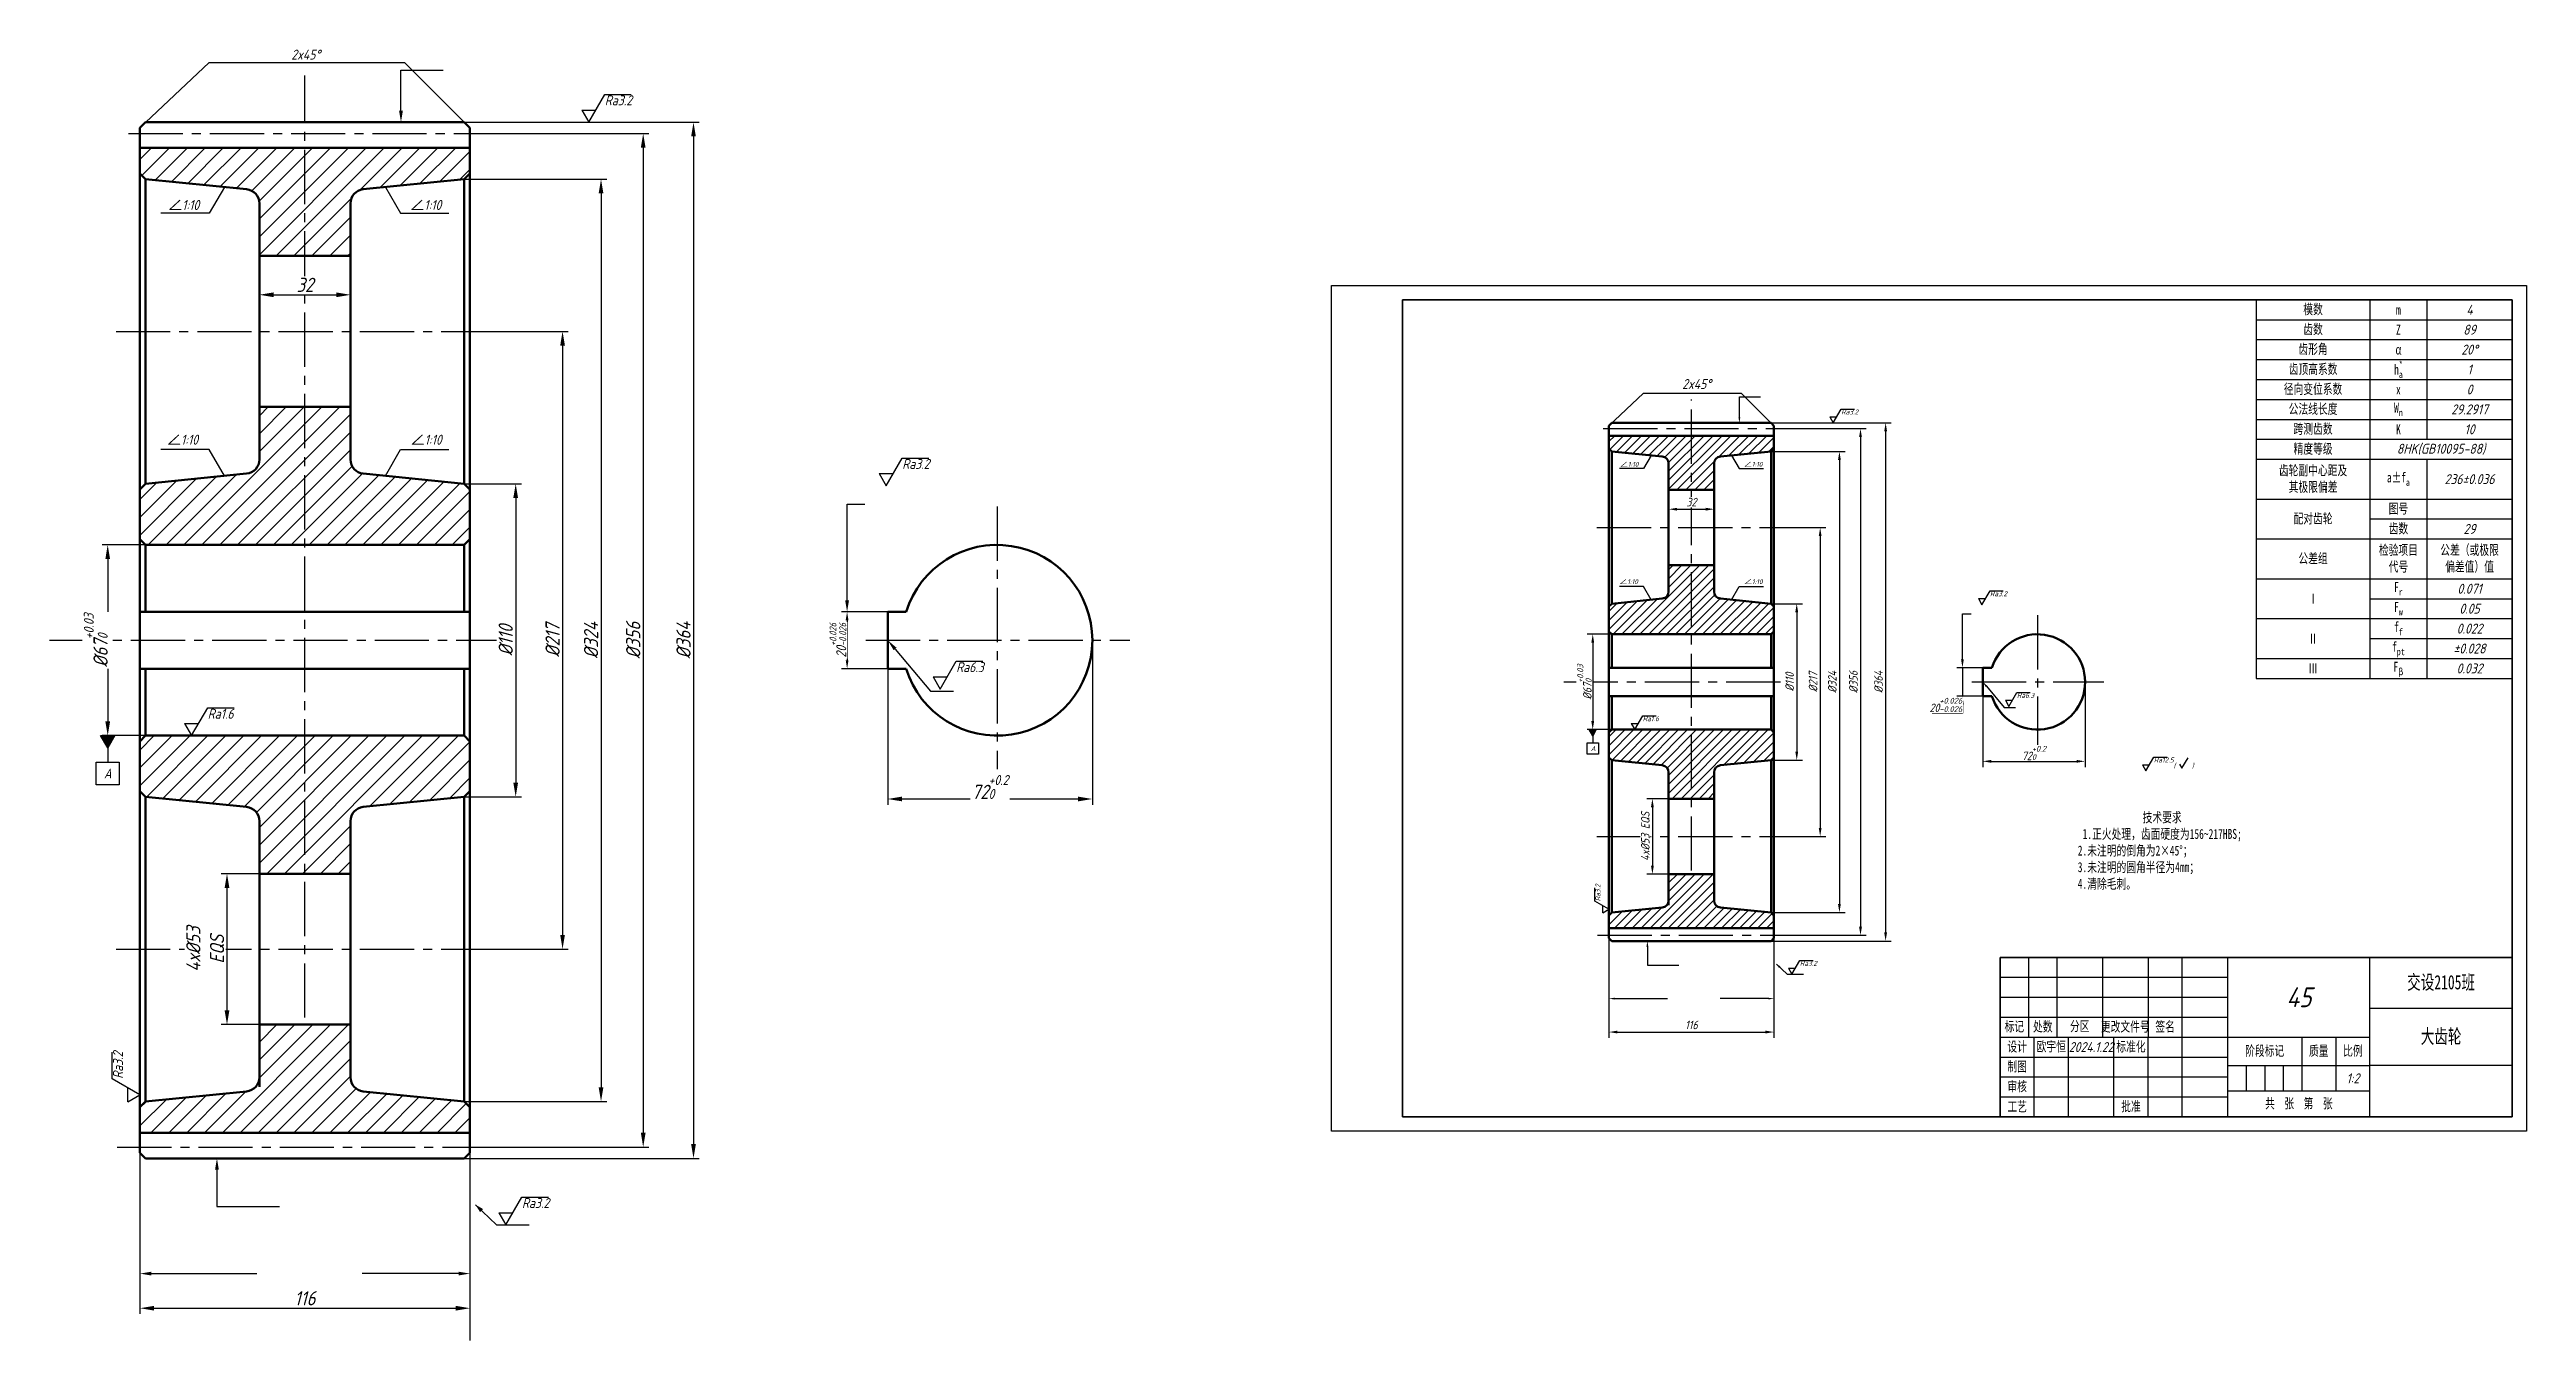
# Model space of a CAD drawing. Header units: millimetres. Extents: x 1458 to 2329, y 1727 to 2180.
import ezdxf
from ezdxf import colors
from ezdxf.entities.mleader import LeaderData, LeaderLine
from ezdxf.enums import TextEntityAlignment as Align
from ezdxf.math import Vec2, Vec3

# ---------------------------------------------------------------- set-up
doc = ezdxf.new("R2010")
doc.units = ezdxf.units.MM
doc.linetypes.add('CENTER2', pattern=[28.575, 19.05, -3.175, 3.175, -3.175])
for name, color, linetype in [('标注', 160, 'Continuous'), ('点划线', 151, 'CENTER2'), ('细实线', 7, 'Continuous')]:
    doc.layers.add(name, color=color, linetype=linetype)
doc.layers.add('粗实线', color=7, linetype='Continuous', lineweight=50)
doc.layers.add('轮廓线', color=7, linetype='Continuous', lineweight=35)
doc.styles.get("Standard").update_dxf_attribs({"font": 'arial.ttf'})
doc.styles.add('数字', font='gbeitc.shx')
doc.styles.add('数字字母', font='gbeitc.shx', dxfattribs={"height": 3.5})
doc.styles.add('文字1', font='simfang.ttf', dxfattribs={"width": 0.7})
doc.dimstyles.new('副本 (2) 标注', dxfattribs={"dimtxt": 3.5, "dimasz": 3, "dimexe": 2, "dimexo": 0, "dimgap": 1, "dimtad": 1, "dimdec": 0, "dimtxsty": '数字', "dimcen": 3, "dimadec": 0, "dimazin": 0, "dimtfac": 1, "dimtdec": 0, "dimtmove": 0, "dimatfit": 0, "dimfxl": 1, "dimtfill": 1, "dimarcsym": 0})
doc.dimstyles.new('副本 标注', dxfattribs={"dimtxt": 5, "dimasz": 5, "dimexe": 2, "dimexo": 0, "dimgap": 1, "dimtad": 1, "dimtoh": 1, "dimdec": 0, "dimtxsty": '数字', "dimcen": 3, "dimadec": 0, "dimazin": 0, "dimtfac": 1, "dimtdec": 0, "dimtmove": 0, "dimatfit": 0, "dimfxl": 1, "dimtfill": 1, "dimarcsym": 0})
doc.dimstyles.new('副本处理缩放', dxfattribs={"dimtxt": 3, "dimasz": 3, "dimexe": 2, "dimexo": 0, "dimgap": 1, "dimtad": 1, "dimtoh": 1, "dimdec": 0, "dimlfac": 2, "dimtxsty": '数字', "dimcen": 3, "dimadec": 0, "dimazin": 0, "dimtfac": 1, "dimtdec": 0, "dimtmove": 0, "dimatfit": 0, "dimfxl": 1, "dimtfill": 1, "dimarcsym": 0})

msp = doc.modelspace()

# ---------------------------------------------------------------- texts
at = {"ltscale": 0.2, "insert": (2200.87, 1898.49), "char_height": 3.5, "attachment_point": 5, "style": '文字1'}
msp.add_mtext_dynamic_manual_height_columns('\\pxqc;技术要求\\P\\pq*;1.正火处理，齿面硬度为156~217HBS;\\P\\pql;2.未注明的倒角为2×45°；\\P3.未注明的圆角半径为4mm；\\P4.清除毛刺。', width=59.3468, gutter_width=3.47, heights=[0], dxfattribs=at)
at = {"layer": '标注', "style": '数字字母'}
for s, width, gutter_width, insert, char_height, attachment_point in [('2x45%%D', 23.0922, 12.5, (1543.31, 2180.04), 3.5, 1), ('{\\fISOCPEUR|b0|i0|c0|p34;∠}1:10', 13.8901, 12.5, (1510.94, 2127.21), 3.5, 3), ('{\\fISOCPEUR|b0|i0|c0|p34;∠}1:10', 13.8901, 12.5, (1585.27, 2127.21), 3.5, 1), ('2x45%%D', 11.5461, 6.25, (2032.17, 2064.32), 3.5, 1), ('{\\fISOCPEUR|b0|i0|c0|p34;∠}1:10', 13.8901, 12.5, (1510.53, 2041.26), 3.5, 9), ('{\\fISOCPEUR|b0|i0|c0|p34;∠}1:10', 13.8901, 12.5, (1585.41, 2041.26), 3.5, 7), ('{\\fISOCPEUR|b0|i0|c0|p34;∠}1:10', 6.945, 6.25, (2016.81, 2035.23), 1.75, 3), ('{\\fISOCPEUR|b0|i0|c0|p34;∠}1:10', 6.945, 6.25, (2016.6, 1992.26), 1.75, 9), ('A', 2.0092, 6.25, (2000.06, 1935.38), 1.75, 1), ('A', 4.0184, 12.5, (1477.44, 1927.5), 3.5, 1)]:
    msp.add_mtext_dynamic_manual_height_columns(s, width=width, gutter_width=gutter_width, heights=[0], dxfattribs=dict(at, insert=insert, char_height=char_height, attachment_point=attachment_point))
at = {"layer": '标注', "insert": (2203.12, 1929.35), "char_height": 1.75, "width": 13.0445, "attachment_point": 1, "style": '数字字母'}
msp.add_mtext('\\pxi-3,l4,t4;(^I )', dxfattribs=at)

# ---------------------------------------------------------------- blocks, each defined once
blk = doc.blocks.new('齿轮图框')
at = {"ltscale": 0.2}
for p, q in [((0, 0), (0, 297)), ((0, 297), (420, 297)), ((420, 297), (420, 0)), ((415, 292), (325, 292)), ((325, 292), (325, 159)), ((365, 292), (365, 159)), ((385, 292), (385, 257)), ((325, 285), (415, 285)), ((325, 278), (415, 278)), ((325, 271), (415, 271)), ((325, 264), (415, 264)), ((385, 264), (385, 243)), ((325, 257), (415, 257)), ((325, 250), (415, 250)), ((325, 243), (415, 243)), ((325, 236), (415, 236)), ((385, 236), (385, 159)), ((325, 222), (415, 222)), ((365, 215), (415, 215)), ((325, 208), (415, 208)), ((325, 194), (415, 194)), ((365, 187), (415, 187)), ((325, 180), (415, 180)), ((325, 166), (415, 166)), ((365, 173), (415, 173)), ((325, 159), (415, 159)), ((420, 0), (0, 0))]:
    blk.add_line(p, q, dxfattribs=at)
for p, q in [((245, 61), (245, 33)), ((255, 61), (255, 33)), ((271, 61), (271, 33)), ((287, 61), (287, 33)), ((299, 5), (299, 61)), ((315, 5), (315, 61)), ((365, 5), (365, 61)), ((235, 54), (315, 54)), ((235, 47), (315, 47)), ((235, 40), (315, 40)), ((415, 43), (365, 43)), ((235, 33), (365, 33)), ((247, 5), (247, 33)), ((259, 5), (259, 33)), ((275, 5), (275, 33)), ((287, 5), (287, 33)), ((341, 33), (341, 14)), ((353, 33), (353, 14)), ((235, 26), (315, 26)), ((235, 19), (315, 19)), ((315, 23), (365, 23)), ((321.5, 23), (321.5, 14)), ((328, 23), (328, 14)), ((334.5, 23), (334.5, 14)), ((415, 23), (365, 23)), ((235, 12), (315, 12)), ((365, 14), (315, 14))]:
    blk.add_line(p, q)
at = {"layer": '轮廓线', "ltscale": 0.2}
for p, q in [((25, 5), (25, 292)), ((25, 292), (415, 292)), ((415, 292), (415, 5)), ((415, 5), (415, 61)), ((415, 5), (25, 5)), ((235, 5), (415, 5))]:
    blk.add_line(p, q, dxfattribs=at)
at = {"layer": '轮廓线'}
for p, q in [((235, 5), (235, 61)), ((235, 61), (415, 61))]:
    blk.add_line(p, q, dxfattribs=at)
at = {"ltscale": 0.2}
for s, width, insert, char_height, attachment_point, style in [('模数', 40, (345, 288.5), 3.5, 5, '文字1'), ('\\A1;m', 20, (375, 288.5), 3.5, 5, '文字1'), ('4', 30, (400, 288.5), 3.5, 5, '数字字母'), ('齿数', 40, (345, 281.5), 3.5, 5, '文字1'), ('\\A1;Z', 20, (375, 281.5), 3.5, 5, '文字1'), ('89', 30, (400, 281.5), 3.5, 5, '数字字母'), ('齿顶高系数', 40, (345, 267.5), 3.5, 5, '文字1'), ('齿形角', 40, (345, 274.5), 3.5, 5, '文字1'), ('\\A1;h{\\H0.7x;\\S*^ a;}', 20, (375, 267.5), 3.5, 5, '文字1'), ('\\A1;α', 20, (375, 274.5), 3.5, 5, '文字1'), ('20°', 30, (400, 274.5), 3.5, 5, '数字字母'), ('径向变位系数', 40, (345, 260.5), 3.5, 5, '文字1'), ('\\A1;x', 20, (375, 260.5), 3.5, 5, '文字1'), ('0', 30, (400, 260.5), 3.5, 5, '数字字母'), ('1', 30, (400, 267.5), 3.5, 5, '数字字母'), ('公法线长度', 40, (345, 253.5), 3.5, 5, '文字1'), ('\\A1;W{\\H0.7x;\\S^ n;}', 20, (375, 253.5), 3.5, 5, '文字1'), ('\\A1;29.2917', 30, (400, 253.5), 3.5, 5, '数字字母'), ('跨测齿数', 40, (345, 246.5), 3.5, 5, '文字1'), ('\\A1;K', 20, (375, 246.5), 3.5, 5, '文字1'), ('10', 30, (400, 246.5), 3.5, 5, '数字字母'), ('精度等级', 40, (345, 239.5), 3.5, 5, '文字1'), ('8HK(GB10095-88)', 50, (390, 239.5), 3.5, 5, '数字字母'), ('齿轮副中心距及其极限偏差', 24.0249, (345, 229), 3.5, 5, '文字1'), ('\\A1;a±f{\\H0.7x;\\S^ a;}', 20, (375, 229), 3.5, 5, '文字1'), ('236±0.036', 30, (400, 229), 3.5, 5, '数字字母'), ('\\A1;图号', 20, (375, 218.5), 3.5, 5, '文字1'), ('配对齿轮', 40, (345, 215), 3.5, 5, '文字1'), ('\\A1;齿数', 20, (375, 211.5), 3.5, 5, '文字1'), ('29', 30, (400, 211.5), 3.5, 5, '数字字母'), ('公差组', 40, (345, 201), 3.5, 5, '文字1'), ('\\A1;检验项目\\P代号', 20, (375, 201), 3.5, 5, '文字1'), ('公差（或极限\\P偏差值）值', 30, (400, 201), 3.5, 5, '文字1'), ('\\A1;F{\\H0.7x;\\S^ r;}', 20, (375, 190.5), 3.5, 5, '文字1'), ('0.071', 30, (400, 190.5), 3.5, 5, '数字字母'), ('Ⅰ', 40, (345, 187), 3.5, 5, '文字1'), ('\\A1;F{\\H0.7x;\\S^ w;}', 20, (375, 183.5), 3.5, 5, '文字1'), ('0.05', 30, (400, 183.5), 3.5, 5, '数字字母'), ('Ⅱ', 40, (345, 173), 3.5, 5, '文字1'), ('\\A1;f{\\H0.7x;\\S^ f;}', 20, (375, 176.5), 3.5, 5, '文字1'), ('0.022', 30, (400, 176.5), 3.5, 5, '数字字母'), ('\\A1;f{\\H0.7x;\\S^ pt;}', 20, (375, 169.5), 3.5, 5, '文字1'), ('±0.028', 30, (400, 169.5), 3.5, 5, '数字字母'), ('Ⅲ', 40, (345, 162.5), 3.5, 5, '文字1'), ('\\A1;F{\\H0.7x;\\S^ β;}', 20, (375, 162.5), 3.5, 5, '文字1'), ('0.032', 30, (400, 162.5), 3.5, 5, '数字字母'), ('\\pxqc;交设2105班', 50, (390, 52), 5, 5, '文字1'), ('45', 50, (340, 47), 7, 5, '数字字母'), ('\\pxqc;标记', 10, (240, 36.57), 3.5, 5, '文字1'), ('\\pxqc;处数', 10, (250, 36.5), 3.5, 5, '文字1'), ('\\pxqc;分区', 16, (263, 36.64), 3.5, 5, '文字1'), ('更改文件号', 20.3662, (279, 36.5), 3.5, 5, '文字1'), ('签名', 12, (293, 36.5), 3.5, 5, '文字1'), ('大齿轮', 50, (390, 33), 5, 5, '文字1'), ('\\pxqc;设计', 12, (235, 29.5), 3.5, 4, '文字1'), ('\\pxqc;欧宇恒', 12, (253, 29.5), 3.5, 5, '文字1'), ('2024.1.22', 16, (267, 29.5), 3.5, 5, '数字字母'), ('\\pxqc;标准化', 12, (281, 29.5), 3.5, 5, '文字1'), ('\\pxqc;阶段标记', 26, (328, 28), 3.5, 5, '文字1'), ('\\pxqc;质量', 12, (347, 28), 3.5, 5, '文字1'), ('\\pxqc;比例', 12, (359, 28), 3.5, 5, '文字1'), ('\\pxqc;制图', 12, (241, 22.5), 3.5, 5, '文字1'), ('审核', 12, (241, 15.5), 3.5, 5, '文字1'), ('\\pxqc;1:2', 12, (359, 18.5), 3.5, 5, '数字字母'), ('\\pxqc;工艺', 12, (241, 8.5), 3.5, 5, '文字1'), ('\\pxqc;批准', 12, (281, 8.5), 3.5, 5, '文字1'), ('\\pxqc;共  张  第  张', 50, (340, 9.5), 3.5, 5, '文字1')]:
    blk.add_mtext_dynamic_manual_height_columns(s, width=width, gutter_width=3.47, heights=[0], dxfattribs=dict(at, insert=insert, char_height=char_height, attachment_point=attachment_point, style=style))
blk = doc.blocks.new('*D1')
at = {"layer": 'Defpoints', "color": 0, "transparency": 16777216}
for p in [(1752.96, 1982.54), (1752.96, 1962.54)]:
    blk.add_point(p, dxfattribs=at)
at = {"layer": '标注', "color": 0, "lineweight": -2, "transparency": 16777216}
for p, q in [((1752.96, 1982.54), (1736.66, 1982.54)), ((1738.66, 1979.54), (1738.66, 1965.54)), ((1752.96, 1962.54), (1736.66, 1962.54))]:
    blk.add_line(p, q, dxfattribs=at)
at = {"layer": '标注', "color": 0, "transparency": 16777216}
for points in [[(1738.16, 1979.54), (1739.16, 1979.54), (1738.66, 1982.54)], [(1738.16, 1965.54), (1739.16, 1965.54), (1738.66, 1962.54)]]:
    blk.add_solid(points, dxfattribs=at)
at = {"layer": '标注', "color": 0, "transparency": 16777216, "insert": (1735.41, 1972.54), "char_height": 3.5, "attachment_point": 5, "rotation": 90, "style": '数字', "bg_fill": 3, "box_fill_scale": 1.1, "bg_fill_color": 256, "bg_fill_true_color": 13158600, "bg_fill_transparency": 0}
blk.add_mtext('20{\\H0.7x;\\S+0.026^ -0.026;}', dxfattribs=at)
at = {"layer": 'Defpoints', "color": 0, "transparency": 16777216}
blk.add_point((1738.66, 1962.54), dxfattribs=at)
blk = doc.blocks.new('*D2')
at = {"layer": 'Defpoints', "color": 0, "transparency": 16777216}
for p in [(1752.96, 1972.54), (1824.86, 1972.54), (1824.86, 1916.79)]:
    blk.add_point(p, dxfattribs=at)
at = {"layer": '标注', "color": 0, "lineweight": -2, "transparency": 16777216}
for p, q in [((1752.96, 1972.54), (1752.96, 1914.79)), ((1824.86, 1972.54), (1824.86, 1914.79)), ((1757.96, 1916.79), (1819.86, 1916.79))]:
    blk.add_line(p, q, dxfattribs=at)
at = {"layer": '标注', "color": 0, "transparency": 16777216}
for points in [[(1757.96, 1917.63), (1757.96, 1915.96), (1752.96, 1916.79)], [(1819.86, 1917.63), (1819.86, 1915.96), (1824.86, 1916.79)]]:
    blk.add_solid(points, dxfattribs=at)
at = {"layer": '标注', "color": 0, "transparency": 16777216, "insert": (1788.91, 1921), "char_height": 5, "attachment_point": 5, "style": '数字', "bg_fill": 3, "box_fill_scale": 1.1, "bg_fill_color": 256, "bg_fill_true_color": 13158600, "bg_fill_transparency": 0}
blk.add_mtext('72{\\H0.7x;\\S+0.2^ 0;}', dxfattribs=at)
blk = doc.blocks.new('*D3')
at = {"layer": 'Defpoints', "color": 0, "transparency": 16777216}
for p in [(1492.1, 2006.04), (1478.78, 1939.04), (1492.1, 1939.04)]:
    blk.add_point(p, dxfattribs=at)
at = {"layer": '标注', "color": 0, "lineweight": -2, "transparency": 16777216}
for p, q in [((1492.1, 2006.04), (1476.78, 2006.04)), ((1478.78, 2001.04), (1478.78, 1944.04)), ((1492.1, 1939.04), (1476.78, 1939.04))]:
    blk.add_line(p, q, dxfattribs=at)
at = {"layer": '标注', "color": 0, "transparency": 16777216}
for points in [[(1477.95, 2001.04), (1479.62, 2001.04), (1478.78, 2006.04)], [(1477.95, 1944.04), (1479.62, 1944.04), (1478.78, 1939.04)]]:
    blk.add_solid(points, dxfattribs=at)
at = {"layer": '标注', "color": 0, "transparency": 16777216, "insert": (1474.58, 1972.54), "char_height": 5, "attachment_point": 5, "rotation": 90, "style": '数字', "bg_fill": 3, "box_fill_scale": 1.1, "bg_fill_color": 256, "bg_fill_true_color": 13158600, "bg_fill_transparency": 0}
blk.add_mtext('%%C67{\\H0.7x;\\S+0.03^ 0;}', dxfattribs=at)
blk = doc.blocks.new('*D4')
at = {"layer": 'Defpoints', "color": 0, "transparency": 16777216}
for p in [(1613.78, 2081.04), (1613.78, 1864.04), (1638.65, 1864.04)]:
    blk.add_point(p, dxfattribs=at)
at = {"layer": '标注', "color": 0, "lineweight": -2, "transparency": 16777216}
for p, q in [((1613.78, 2081.04), (1640.65, 2081.04)), ((1638.65, 2076.04), (1638.65, 1869.04)), ((1613.78, 1864.04), (1640.65, 1864.04))]:
    blk.add_line(p, q, dxfattribs=at)
at = {"layer": '标注', "color": 0, "transparency": 16777216}
for points in [[(1637.82, 2076.04), (1639.48, 2076.04), (1638.65, 2081.04)], [(1637.82, 1869.04), (1639.48, 1869.04), (1638.65, 1864.04)]]:
    blk.add_solid(points, dxfattribs=at)
at = {"layer": '标注', "color": 0, "transparency": 16777216, "insert": (1635.15, 1972.54), "char_height": 5, "attachment_point": 5, "rotation": 90, "style": '数字', "bg_fill": 3, "box_fill_scale": 1.1, "bg_fill_color": 256, "bg_fill_true_color": 13158600, "bg_fill_transparency": 0}
blk.add_mtext('%%C217', dxfattribs=at)
blk = doc.blocks.new('*D5')
at = {"layer": 'Defpoints', "color": 0, "transparency": 16777216}
for p in [(1604.1, 2027.54), (1604.1, 1917.54), (1622.18, 1917.54)]:
    blk.add_point(p, dxfattribs=at)
at = {"layer": '标注', "color": 0, "lineweight": -2, "transparency": 16777216}
for p, q in [((1604.1, 2027.54), (1624.18, 2027.54)), ((1622.18, 2022.54), (1622.18, 1922.54)), ((1604.1, 1917.54), (1624.18, 1917.54))]:
    blk.add_line(p, q, dxfattribs=at)
at = {"layer": '标注', "color": 0, "transparency": 16777216}
for points in [[(1621.34, 2022.54), (1623.01, 2022.54), (1622.18, 2027.54)], [(1621.34, 1922.54), (1623.01, 1922.54), (1622.18, 1917.54)]]:
    blk.add_solid(points, dxfattribs=at)
at = {"layer": '标注', "color": 0, "transparency": 16777216, "insert": (1618.68, 1972.54), "char_height": 5, "attachment_point": 5, "rotation": 90, "style": '数字', "bg_fill": 3, "box_fill_scale": 1.1, "bg_fill_color": 256, "bg_fill_true_color": 13158600, "bg_fill_transparency": 0}
blk.add_mtext('%%C110', dxfattribs=at)
blk = doc.blocks.new('*D6')
at = {"layer": 'Defpoints', "color": 0, "transparency": 16777216}
for p in [(1604.1, 2134.54), (1604.1, 1810.54), (1652.17, 1810.54)]:
    blk.add_point(p, dxfattribs=at)
at = {"layer": '标注', "color": 0, "lineweight": -2, "transparency": 16777216}
for p, q in [((1604.1, 2134.54), (1654.17, 2134.54)), ((1652.17, 2129.54), (1652.17, 1815.54)), ((1604.1, 1810.54), (1654.17, 1810.54))]:
    blk.add_line(p, q, dxfattribs=at)
at = {"layer": '标注', "color": 0, "transparency": 16777216}
for points in [[(1651.34, 2129.54), (1653.01, 2129.54), (1652.17, 2134.54)], [(1651.34, 1815.54), (1653.01, 1815.54), (1652.17, 1810.54)]]:
    blk.add_solid(points, dxfattribs=at)
at = {"layer": '标注', "color": 0, "transparency": 16777216, "insert": (1648.67, 1972.54), "char_height": 5, "attachment_point": 5, "rotation": 90, "style": '数字', "bg_fill": 3, "box_fill_scale": 1.1, "bg_fill_color": 256, "bg_fill_true_color": 13158600, "bg_fill_transparency": 0}
blk.add_mtext('%%C324', dxfattribs=at)
blk = doc.blocks.new('*D7')
at = {"layer": 'Defpoints', "color": 0, "transparency": 16777216}
for p in [(1610.1, 2150.54), (1614.1, 1794.54), (1666.99, 1794.54)]:
    blk.add_point(p, dxfattribs=at)
at = {"layer": '标注', "color": 0, "lineweight": -2, "transparency": 16777216}
for p, q in [((1610.1, 2150.54), (1668.99, 2150.54)), ((1666.99, 2145.54), (1666.99, 1799.54)), ((1614.1, 1794.54), (1668.99, 1794.54))]:
    blk.add_line(p, q, dxfattribs=at)
at = {"layer": '标注', "color": 0, "transparency": 16777216}
for points in [[(1666.16, 2145.54), (1667.83, 2145.54), (1666.99, 2150.54)], [(1666.16, 1799.54), (1667.83, 1799.54), (1666.99, 1794.54)]]:
    blk.add_solid(points, dxfattribs=at)
at = {"layer": '标注', "color": 0, "transparency": 16777216, "insert": (1663.49, 1972.54), "char_height": 5, "attachment_point": 5, "rotation": 90, "style": '数字', "bg_fill": 3, "box_fill_scale": 1.1, "bg_fill_color": 256, "bg_fill_true_color": 13158600, "bg_fill_transparency": 0}
blk.add_mtext('%%C356', dxfattribs=at)
blk = doc.blocks.new('*D8')
at = {"layer": 'Defpoints', "color": 0, "transparency": 16777216}
for p in [(1604.1, 2154.54), (1604.1, 1790.54), (1684.67, 1790.54)]:
    blk.add_point(p, dxfattribs=at)
at = {"layer": '标注', "color": 0, "lineweight": -2, "transparency": 16777216}
for p, q in [((1604.1, 2154.54), (1686.67, 2154.54)), ((1684.67, 2149.54), (1684.67, 1795.54)), ((1604.1, 1790.54), (1686.67, 1790.54))]:
    blk.add_line(p, q, dxfattribs=at)
at = {"layer": '标注', "color": 0, "transparency": 16777216}
for points in [[(1683.84, 2149.54), (1685.5, 2149.54), (1684.67, 2154.54)], [(1683.84, 1795.54), (1685.5, 1795.54), (1684.67, 1790.54)]]:
    blk.add_solid(points, dxfattribs=at)
at = {"layer": '标注', "color": 0, "transparency": 16777216, "insert": (1681.17, 1972.54), "char_height": 5, "attachment_point": 5, "rotation": 90, "style": '数字', "bg_fill": 3, "box_fill_scale": 1.1, "bg_fill_color": 256, "bg_fill_true_color": 13158600, "bg_fill_transparency": 0}
blk.add_mtext('%%C364', dxfattribs=at)
blk = doc.blocks.new('*D9')
at = {"layer": 'Defpoints', "color": 0, "transparency": 16777216}
for p in [(1490.1, 1794.54), (1606.1, 1794.54), (1606.1, 1737.91)]:
    blk.add_point(p, dxfattribs=at)
at = {"layer": '标注', "color": 0, "lineweight": -2, "transparency": 16777216}
for p, q in [((1490.1, 1794.54), (1490.1, 1735.91)), ((1606.1, 1794.54), (1606.1, 1735.91)), ((1495.1, 1737.91), (1601.1, 1737.91))]:
    blk.add_line(p, q, dxfattribs=at)
at = {"layer": '标注', "color": 0, "transparency": 16777216}
for points in [[(1495.1, 1738.74), (1495.1, 1737.07), (1490.1, 1737.91)], [(1601.1, 1738.74), (1601.1, 1737.07), (1606.1, 1737.91)]]:
    blk.add_solid(points, dxfattribs=at)
at = {"layer": '标注', "color": 0, "transparency": 16777216, "insert": (1548.1, 1741.41), "char_height": 5, "attachment_point": 5, "style": '数字', "bg_fill": 3, "box_fill_scale": 1.1, "bg_fill_color": 256, "bg_fill_true_color": 13158600, "bg_fill_transparency": 0}
blk.add_mtext('116', dxfattribs=at)
blk = doc.blocks.new('*D10')
at = {"layer": 'Defpoints', "color": 0, "transparency": 16777216}
for p in [(1532.1, 2093.91), (1564.1, 2093.91), (1564.1, 2093.91)]:
    blk.add_point(p, dxfattribs=at)
at = {"layer": '标注', "color": 0, "lineweight": -2, "transparency": 16777216}
for p, q in [((1532.1, 2093.91), (1532.1, 2095.91)), ((1537.1, 2093.91), (1559.1, 2093.91)), ((1564.1, 2093.91), (1564.1, 2095.91))]:
    blk.add_line(p, q, dxfattribs=at)
at = {"layer": '标注', "color": 0, "transparency": 16777216}
for points in [[(1537.1, 2094.75), (1537.1, 2093.08), (1532.1, 2093.91)], [(1559.1, 2094.75), (1559.1, 2093.08), (1564.1, 2093.91)]]:
    blk.add_solid(points, dxfattribs=at)
at = {"layer": '标注', "color": 0, "transparency": 16777216, "insert": (1548.1, 2097.41), "char_height": 5, "attachment_point": 5, "style": '数字', "bg_fill": 3, "box_fill_scale": 1.1, "bg_fill_color": 256, "bg_fill_true_color": 13158600, "bg_fill_transparency": 0}
blk.add_mtext('32', dxfattribs=at)
blk = doc.blocks.new('*D11')
at = {"layer": 'Defpoints', "color": 0, "transparency": 16777216}
for p in [(1532.1, 1890.54), (1520.71, 1837.54), (1532.1, 1837.54)]:
    blk.add_point(p, dxfattribs=at)
at = {"layer": '标注', "color": 0, "lineweight": -2, "transparency": 16777216}
for p, q in [((1532.1, 1890.54), (1518.71, 1890.54)), ((1520.71, 1885.54), (1520.71, 1842.54)), ((1532.1, 1837.54), (1518.71, 1837.54))]:
    blk.add_line(p, q, dxfattribs=at)
at = {"layer": '标注', "color": 0, "transparency": 16777216}
for points in [[(1519.88, 1885.54), (1521.55, 1885.54), (1520.71, 1890.54)], [(1519.88, 1842.54), (1521.55, 1842.54), (1520.71, 1837.54)]]:
    blk.add_solid(points, dxfattribs=at)
at = {"layer": '标注', "color": 0, "transparency": 16777216, "insert": (1513.05, 1864.04), "char_height": 5, "width": 20.2832, "attachment_point": 5, "rotation": 90, "style": '数字', "bg_fill": 3, "box_fill_scale": 1.1, "bg_fill_color": 256, "bg_fill_true_color": 13158600, "bg_fill_transparency": 0}
blk.add_mtext('4x%%C53 EQS', dxfattribs=at)
blk = doc.blocks.new('下基准')
at = {"layer": '标注'}
h = blk.add_hatch(color=256, dxfattribs=at)
h.dxf.hatch_style = 1
h.paths.add_polyline_path([(2.5, 0), (-2.5, 0), (0, -4.33)])
for p, q in [((-2.5, 0), (2.5, 0)), ((0, -4.33), (-2.5, 0)), ((2.5, 0), (0, -4.33)), ((0, -4.33), (0, -9.33)), ((-4, -17.33), (-4, -9.33)), ((-4, -9.33), (0, -9.33)), ((4, -17.33), (-4, -17.33)), ((0, -9.33), (4, -9.33)), ((4, -9.33), (4, -17.33))]:
    blk.add_line(p, q, dxfattribs=at)
blk = doc.blocks.new('*U14')
at = {"layer": '标注', "ltscale": 0.2}
for p, q in [((0, 0), (5.63, 9.75)), ((5.63, 9.75), (14.95, 9.75)), ((-2.47, 4.28), (2.47, 4.28)), ((-2.47, 4.28), (0, 0))]:
    blk.add_line(p, q, dxfattribs=at)
at = {"layer": '标注', "ltscale": 0.2, "style": '数字'}
blk.add_attdef('RA1.6', text='', height=3.5, dxfattribs=at).set_placement((5.63, 7.69), align=Align.MIDDLE_LEFT)
blk = doc.blocks.new('*U15')
at = {"layer": '标注', "ltscale": 0.2}
for p, q in [((0, 0), (5.63, 9.75)), ((5.63, 9.75), (14.95, 9.75)), ((-2.47, 4.28), (2.47, 4.28)), ((-2.47, 4.28), (0, 0))]:
    blk.add_line(p, q, dxfattribs=at)
at = {"layer": '标注', "ltscale": 0.2, "style": '数字'}
blk.add_attdef('RA1.6', text='', height=3.5, dxfattribs=at).set_placement((5.63, 7.69), align=Align.MIDDLE_LEFT)
blk = doc.blocks.new('*U16')
at = {"layer": '标注', "ltscale": 0.2}
for p, q in [((0, 0), (5.63, 9.75)), ((5.63, 9.75), (14.95, 9.75)), ((-2.47, 4.28), (2.47, 4.28)), ((-2.47, 4.28), (0, 0))]:
    blk.add_line(p, q, dxfattribs=at)
at = {"layer": '标注', "ltscale": 0.2, "style": '数字'}
blk.add_attdef('RA1.6', text='', height=3.5, dxfattribs=at).set_placement((5.63, 7.69), align=Align.MIDDLE_LEFT)
blk = doc.blocks.new('*U17')
at = {"layer": '标注', "ltscale": 0.2}
for p, q in [((0, 0), (5.63, 9.75)), ((5.63, 9.75), (14.95, 9.75)), ((-2.47, 4.28), (2.47, 4.28)), ((-2.47, 4.28), (0, 0))]:
    blk.add_line(p, q, dxfattribs=at)
at = {"layer": '标注', "ltscale": 0.2, "style": '数字'}
blk.add_attdef('RA1.6', text='', height=3.5, dxfattribs=at).set_placement((5.63, 7.69), align=Align.MIDDLE_LEFT)
blk = doc.blocks.new('*U18')
at = {"layer": '标注', "ltscale": 0.2}
for p, q in [((0, 0), (5.63, 9.75)), ((5.63, 9.75), (14.95, 9.75)), ((-2.47, 4.28), (2.47, 4.28)), ((-2.47, 4.28), (0, 0))]:
    blk.add_line(p, q, dxfattribs=at)
at = {"layer": '标注', "ltscale": 0.2, "style": '数字'}
blk.add_attdef('RA1.6', text='', height=3.5, dxfattribs=at).set_placement((5.63, 7.69), align=Align.MIDDLE_LEFT)
blk = doc.blocks.new('*U20')
at = {"layer": '标注', "ltscale": 0.2}
for p, q in [((0, 0), (5.63, 9.75)), ((5.63, 9.75), (14.95, 9.75)), ((-2.47, 4.28), (2.47, 4.28)), ((-2.47, 4.28), (0, 0))]:
    blk.add_line(p, q, dxfattribs=at)
at = {"layer": '标注', "ltscale": 0.2, "style": '数字'}
blk.add_attdef('RA1.6', text='', height=3.5, dxfattribs=at).set_placement((5.63, 7.69), align=Align.MIDDLE_LEFT)
blk = doc.blocks.new('*D27')
at = {"layer": 'Defpoints', "color": 0, "transparency": 16777216}
for p in [(2137.82, 1962.9), (2137.82, 1952.9)]:
    blk.add_point(p, dxfattribs=at)
at = {"layer": '标注', "color": 0, "lineweight": -2, "transparency": 16777216}
for p, q in [((2130.67, 1965.9), (2130.67, 1968.9)), ((2137.82, 1962.9), (2128.67, 1962.9)), ((2130.67, 1962.9), (2130.67, 1952.9)), ((2137.82, 1952.9), (2128.67, 1952.9)), ((2130.67, 1946.9), (2119.99, 1946.9)), ((2130.67, 1949.9), (2130.67, 1946.9))]:
    blk.add_line(p, q, dxfattribs=at)
at = {"layer": '标注', "color": 0, "transparency": 16777216}
for points in [[(2130.17, 1965.9), (2131.17, 1965.9), (2130.67, 1962.9)], [(2130.17, 1949.9), (2131.17, 1949.9), (2130.67, 1952.9)]]:
    blk.add_solid(points, dxfattribs=at)
at = {"layer": '标注', "color": 0, "transparency": 16777216, "insert": (2124.83, 1949.82), "char_height": 3, "attachment_point": 5, "style": '数字', "bg_fill": 3, "box_fill_scale": 1.1, "bg_fill_color": 256, "bg_fill_true_color": 13158600, "bg_fill_transparency": 0}
blk.add_mtext('20{\\H0.7x;\\S+0.026^ -0.026;}', dxfattribs=at)
at = {"layer": 'Defpoints', "color": 0, "transparency": 16777216}
blk.add_point((2130.67, 1952.9), dxfattribs=at)
blk = doc.blocks.new('*D31')
at = {"layer": 'Defpoints', "color": 0, "transparency": 16777216}
for p in [(2137.82, 1957.9), (2173.77, 1957.9), (2173.77, 1930.02)]:
    blk.add_point(p, dxfattribs=at)
at = {"layer": '标注', "color": 0, "lineweight": -2, "transparency": 16777216}
for p, q in [((2137.82, 1957.9), (2137.82, 1928.02)), ((2173.77, 1957.9), (2173.77, 1928.02)), ((2140.82, 1930.02), (2170.77, 1930.02))]:
    blk.add_line(p, q, dxfattribs=at)
at = {"layer": '标注', "color": 0, "transparency": 16777216}
for points in [[(2140.82, 1930.52), (2140.82, 1929.52), (2137.82, 1930.02)], [(2170.77, 1930.52), (2170.77, 1929.52), (2173.77, 1930.02)]]:
    blk.add_solid(points, dxfattribs=at)
at = {"layer": '标注', "color": 0, "transparency": 16777216, "insert": (2155.79, 1932.95), "char_height": 3, "attachment_point": 5, "style": '数字', "bg_fill": 3, "box_fill_scale": 1.1, "bg_fill_color": 256, "bg_fill_true_color": 13158600, "bg_fill_transparency": 0}
blk.add_mtext('72{\\H0.7x;\\S+0.2^ 0;}', dxfattribs=at)
blk = doc.blocks.new('*D28')
at = {"layer": 'Defpoints', "color": 0, "transparency": 16777216}
for p in [(2007.39, 1974.65), (2000.73, 1941.15), (2007.39, 1941.15)]:
    blk.add_point(p, dxfattribs=at)
at = {"layer": '标注', "color": 0, "lineweight": -2, "transparency": 16777216}
for p, q in [((2007.39, 1974.65), (1998.73, 1974.65)), ((2000.73, 1971.65), (2000.73, 1944.15)), ((2007.39, 1941.15), (1998.73, 1941.15))]:
    blk.add_line(p, q, dxfattribs=at)
at = {"layer": '标注', "color": 0, "transparency": 16777216}
for points in [[(2000.23, 1971.65), (2001.23, 1971.65), (2000.73, 1974.65)], [(2000.23, 1944.15), (2001.23, 1944.15), (2000.73, 1941.15)]]:
    blk.add_solid(points, dxfattribs=at)
at = {"layer": '标注', "color": 0, "transparency": 16777216, "insert": (1997.81, 1957.9), "char_height": 3, "attachment_point": 5, "rotation": 90, "style": '数字', "bg_fill": 3, "box_fill_scale": 1.1, "bg_fill_color": 256, "bg_fill_true_color": 13158600, "bg_fill_transparency": 0}
blk.add_mtext('%%C67{\\H0.7x;\\S+0.03^ 0;}', dxfattribs=at)
blk = doc.blocks.new('*D29')
at = {"layer": 'Defpoints', "color": 0, "transparency": 16777216}
for p in [(2068.23, 2012.15), (2068.23, 1903.65), (2080.66, 1903.65)]:
    blk.add_point(p, dxfattribs=at)
at = {"layer": '标注', "color": 0, "lineweight": -2, "transparency": 16777216}
for p, q in [((2068.23, 2012.15), (2082.66, 2012.15)), ((2080.66, 2009.15), (2080.66, 1906.65)), ((2068.23, 1903.65), (2082.66, 1903.65))]:
    blk.add_line(p, q, dxfattribs=at)
at = {"layer": '标注', "color": 0, "transparency": 16777216}
for points in [[(2080.16, 2009.15), (2081.16, 2009.15), (2080.66, 2012.15)], [(2080.16, 1906.65), (2081.16, 1906.65), (2080.66, 1903.65)]]:
    blk.add_solid(points, dxfattribs=at)
at = {"layer": '标注', "color": 0, "transparency": 16777216, "insert": (2078.16, 1957.9), "char_height": 3, "attachment_point": 5, "rotation": 90, "style": '数字', "bg_fill": 3, "box_fill_scale": 1.1, "bg_fill_color": 256, "bg_fill_true_color": 13158600, "bg_fill_transparency": 0}
blk.add_mtext('%%C217', dxfattribs=at)
blk = doc.blocks.new('*D30')
at = {"layer": 'Defpoints', "color": 0, "transparency": 16777216}
for p in [(2063.39, 1985.4), (2063.39, 1930.4), (2072.43, 1930.4)]:
    blk.add_point(p, dxfattribs=at)
at = {"layer": '标注', "color": 0, "lineweight": -2, "transparency": 16777216}
for p, q in [((2063.39, 1985.4), (2074.43, 1985.4)), ((2072.43, 1982.4), (2072.43, 1933.4)), ((2063.39, 1930.4), (2074.43, 1930.4))]:
    blk.add_line(p, q, dxfattribs=at)
at = {"layer": '标注', "color": 0, "transparency": 16777216}
for points in [[(2071.93, 1982.4), (2072.93, 1982.4), (2072.43, 1985.4)], [(2071.93, 1933.4), (2072.93, 1933.4), (2072.43, 1930.4)]]:
    blk.add_solid(points, dxfattribs=at)
at = {"layer": '标注', "color": 0, "transparency": 16777216, "insert": (2069.93, 1957.9), "char_height": 3, "attachment_point": 5, "rotation": 90, "style": '数字', "bg_fill": 3, "box_fill_scale": 1.1, "bg_fill_color": 256, "bg_fill_true_color": 13158600, "bg_fill_transparency": 0}
blk.add_mtext('%%C110', dxfattribs=at)
blk = doc.blocks.new('*D23')
at = {"layer": 'Defpoints', "color": 0, "transparency": 16777216}
for p in [(2063.39, 2038.9), (2063.39, 1876.9), (2087.43, 1876.9)]:
    blk.add_point(p, dxfattribs=at)
at = {"layer": '标注', "color": 0, "lineweight": -2, "transparency": 16777216}
for p, q in [((2063.39, 2038.9), (2089.43, 2038.9)), ((2087.43, 2035.9), (2087.43, 1879.9)), ((2063.39, 1876.9), (2089.43, 1876.9))]:
    blk.add_line(p, q, dxfattribs=at)
at = {"layer": '标注', "color": 0, "transparency": 16777216}
for points in [[(2086.93, 2035.9), (2087.93, 2035.9), (2087.43, 2038.9)], [(2086.93, 1879.9), (2087.93, 1879.9), (2087.43, 1876.9)]]:
    blk.add_solid(points, dxfattribs=at)
at = {"layer": '标注', "color": 0, "transparency": 16777216, "insert": (2084.93, 1957.9), "char_height": 3, "attachment_point": 5, "rotation": 90, "style": '数字', "bg_fill": 3, "box_fill_scale": 1.1, "bg_fill_color": 256, "bg_fill_true_color": 13158600, "bg_fill_transparency": 0}
blk.add_mtext('%%C324', dxfattribs=at)
blk = doc.blocks.new('*D24')
at = {"layer": 'Defpoints', "color": 0, "transparency": 16777216}
for p in [(2066.39, 2046.9), (2068.39, 1868.9), (2094.84, 1868.9)]:
    blk.add_point(p, dxfattribs=at)
at = {"layer": '标注', "color": 0, "lineweight": -2, "transparency": 16777216}
for p, q in [((2066.39, 2046.9), (2096.84, 2046.9)), ((2094.84, 2043.9), (2094.84, 1871.9)), ((2068.39, 1868.9), (2096.84, 1868.9))]:
    blk.add_line(p, q, dxfattribs=at)
at = {"layer": '标注', "color": 0, "transparency": 16777216}
for points in [[(2094.34, 2043.9), (2095.34, 2043.9), (2094.84, 2046.9)], [(2094.34, 1871.9), (2095.34, 1871.9), (2094.84, 1868.9)]]:
    blk.add_solid(points, dxfattribs=at)
at = {"layer": '标注', "color": 0, "transparency": 16777216, "insert": (2092.34, 1957.9), "char_height": 3, "attachment_point": 5, "rotation": 90, "style": '数字', "bg_fill": 3, "box_fill_scale": 1.1, "bg_fill_color": 256, "bg_fill_true_color": 13158600, "bg_fill_transparency": 0}
blk.add_mtext('%%C356', dxfattribs=at)
blk = doc.blocks.new('*D25')
at = {"layer": 'Defpoints', "color": 0, "transparency": 16777216}
for p in [(2063.39, 2048.9), (2063.39, 1866.9), (2103.67, 1866.9)]:
    blk.add_point(p, dxfattribs=at)
at = {"layer": '标注', "color": 0, "lineweight": -2, "transparency": 16777216}
for p, q in [((2063.39, 2048.9), (2105.67, 2048.9)), ((2103.67, 2045.9), (2103.67, 1869.9)), ((2063.39, 1866.9), (2105.67, 1866.9))]:
    blk.add_line(p, q, dxfattribs=at)
at = {"layer": '标注', "color": 0, "transparency": 16777216}
for points in [[(2103.17, 2045.9), (2104.17, 2045.9), (2103.67, 2048.9)], [(2103.17, 1869.9), (2104.17, 1869.9), (2103.67, 1866.9)]]:
    blk.add_solid(points, dxfattribs=at)
at = {"layer": '标注', "color": 0, "transparency": 16777216, "insert": (2101.17, 1957.9), "char_height": 3, "attachment_point": 5, "rotation": 90, "style": '数字', "bg_fill": 3, "box_fill_scale": 1.1, "bg_fill_color": 256, "bg_fill_true_color": 13158600, "bg_fill_transparency": 0}
blk.add_mtext('%%C364', dxfattribs=at)
blk = doc.blocks.new('*D26')
at = {"layer": 'Defpoints', "color": 0, "transparency": 16777216}
for p in [(2006.39, 1868.9), (2064.39, 1868.9), (2064.39, 1834.92)]:
    blk.add_point(p, dxfattribs=at)
at = {"layer": '标注', "color": 0, "lineweight": -2, "transparency": 16777216}
for p, q in [((2006.39, 1868.9), (2006.39, 1832.92)), ((2064.39, 1868.9), (2064.39, 1832.92)), ((2009.39, 1834.92), (2061.39, 1834.92))]:
    blk.add_line(p, q, dxfattribs=at)
at = {"layer": '标注', "color": 0, "transparency": 16777216}
for points in [[(2009.39, 1835.42), (2009.39, 1834.42), (2006.39, 1834.92)], [(2061.39, 1835.42), (2061.39, 1834.42), (2064.39, 1834.92)]]:
    blk.add_solid(points, dxfattribs=at)
at = {"layer": '标注', "color": 0, "transparency": 16777216, "insert": (2035.39, 1837.42), "char_height": 3, "attachment_point": 5, "style": '数字', "bg_fill": 3, "box_fill_scale": 1.1, "bg_fill_color": 256, "bg_fill_true_color": 13158600, "bg_fill_transparency": 0}
blk.add_mtext('116', dxfattribs=at)
blk = doc.blocks.new('*D21')
at = {"layer": 'Defpoints', "color": 0, "transparency": 16777216}
for p in [(2027.39, 2018.59), (2043.39, 2018.59), (2043.39, 2018.59)]:
    blk.add_point(p, dxfattribs=at)
at = {"layer": '标注', "color": 0, "lineweight": -2, "transparency": 16777216}
for p, q in [((2027.39, 2018.59), (2027.39, 2020.59)), ((2043.39, 2018.59), (2043.39, 2020.59)), ((2030.39, 2018.59), (2040.39, 2018.59))]:
    blk.add_line(p, q, dxfattribs=at)
at = {"layer": '标注', "color": 0, "transparency": 16777216}
for points in [[(2030.39, 2019.09), (2030.39, 2018.09), (2027.39, 2018.59)], [(2040.39, 2019.09), (2040.39, 2018.09), (2043.39, 2018.59)]]:
    blk.add_solid(points, dxfattribs=at)
at = {"layer": '标注', "color": 0, "transparency": 16777216, "insert": (2035.39, 2021.09), "char_height": 3, "attachment_point": 5, "style": '数字', "bg_fill": 3, "box_fill_scale": 1.1, "bg_fill_color": 256, "bg_fill_true_color": 13158600, "bg_fill_transparency": 0}
blk.add_mtext('32', dxfattribs=at)
blk = doc.blocks.new('*D22')
at = {"layer": 'Defpoints', "color": 0, "transparency": 16777216}
for p in [(2027.39, 1916.9), (2027.39, 1890.4)]:
    blk.add_point(p, dxfattribs=at)
at = {"layer": '标注', "color": 0, "lineweight": -2, "transparency": 16777216}
for p, q in [((2027.39, 1916.9), (2019.7, 1916.9)), ((2021.7, 1913.9), (2021.7, 1893.4)), ((2027.39, 1890.4), (2019.7, 1890.4))]:
    blk.add_line(p, q, dxfattribs=at)
at = {"layer": '标注', "color": 0, "transparency": 16777216}
for points in [[(2021.2, 1913.9), (2022.2, 1913.9), (2021.7, 1916.9)], [(2021.2, 1893.4), (2022.2, 1893.4), (2021.7, 1890.4)]]:
    blk.add_solid(points, dxfattribs=at)
at = {"layer": '标注', "color": 0, "transparency": 16777216, "insert": (2019.2, 1903.65), "char_height": 3, "width": 20.2832, "attachment_point": 5, "rotation": 90, "style": '数字', "bg_fill": 3, "box_fill_scale": 1.1, "bg_fill_color": 256, "bg_fill_true_color": 13158600, "bg_fill_transparency": 0}
blk.add_mtext('4x%%C53 EQS', dxfattribs=at)
at = {"layer": 'Defpoints', "color": 0, "transparency": 16777216}
blk.add_point((2021.7, 1890.4), dxfattribs=at)
blk = doc.blocks.new('*U33')
at = {"layer": '标注', "ltscale": 0.2}
for p, q in [((-2.5, 4.3), (2.5, 4.3)), ((-2.5, 4.3), (0, 0)), ((0, 0), (5.6, 9.7)), ((5.6, 9.7), (15, 9.7))]:
    blk.add_line(p, q, dxfattribs=at)
at = {"layer": '标注', "ltscale": 0.2, "style": '数字'}
blk.add_attdef('RA1.6', text='', height=3.5, dxfattribs=at).set_placement((5.6, 7.7), align=Align.MIDDLE_LEFT)

# ---------------------------------------------------------------- hatches: boundary and pattern name
at = {"layer": '细实线', "transparency": 33554687}
h = msp.add_hatch(dxfattribs=at)
h.set_pattern_fill('ANSI31', color=256, scale=1.4, angle=180)
h.set_pattern_definition([(225, (2302.5525, 1319.4623), (3.14309, -3.14309), [])])
h.paths.add_polyline_path([(1532.1, 1837.54), (1532.1, 1819.06, -0.385314), (1527.6, 1814.08), (1492.1, 1810.54), (1490.1, 1808.54), (1490.1, 1799.54), (1548.1, 1799.54), (1548.1, 1837.54)])
h.paths.add_polyline_path([(1548.1, 1837.54), (1548.1, 1799.54), (1606.1, 1799.54), (1606.1, 1808.54), (1604.1, 1810.54), (1568.61, 1814.08, -0.385314), (1564.1, 1819.06), (1564.1, 1820.09), (1564.1, 1837.54)])
h.paths.add_polyline_path([(1548.1, 1939.04), (1548.1, 1890.54), (1564.1, 1890.54), (1564.1, 1905.54), (1564.1, 1907.98), (1564.1, 1909.01, -0.385314), (1568.61, 1913.99), (1604.1, 1917.54), (1606.1, 1919.54), (1606.1, 1939.04), (1603.1, 1939.04)])
h.paths.add_polyline_path([(1490.1, 1939.04), (1490.1, 1919.54), (1492.1, 1917.54), (1527.6, 1913.99, -0.385314), (1532.1, 1909.01), (1532.1, 1907.98), (1532.1, 1890.54), (1548.1, 1890.54), (1548.1, 1939.04)])
h.paths.add_polyline_path([(1527.6, 2031.08), (1492.1, 2027.54), (1490.1, 2025.54), (1490.1, 2006.04), (1548.1, 2006.04), (1548.1, 2054.54), (1532.1, 2054.54), (1532.1, 2039.54), (1532.1, 2037.09), (1532.1, 2036.06, -0.385314)])
h.paths.add_polyline_path([(1548.1, 2054.54), (1548.1, 2006.04), (1603.1, 2006.04), (1606.1, 2006.04), (1606.1, 2025.54), (1604.1, 2027.54), (1568.61, 2031.08, -0.385314), (1564.1, 2036.06), (1564.1, 2037.09), (1564.1, 2054.54)])
h.paths.add_polyline_path([(1490.1, 2145.54), (1490.1, 2136.54), (1492.1, 2134.54), (1527.6, 2130.99, -0.385314), (1532.1, 2126.01), (1532.1, 2124.98), (1532.1, 2107.54), (1548.1, 2107.54), (1548.1, 2145.54)])
h.paths.add_polyline_path([(1548.1, 2145.54), (1548.1, 2107.54), (1564.1, 2107.54), (1564.1, 2126.01, -0.385314), (1568.61, 2130.99), (1604.1, 2134.54), (1606.1, 2136.54), (1606.1, 2145.54)])
h = msp.add_hatch(dxfattribs=at)
h.set_pattern_fill('ANSI31', color=256, scale=0.7, angle=180)
h.set_pattern_definition([(225, (2412.6155, 1631.3598), (1.571545, -1.571545), [])])
h.paths.add_polyline_path([(2027.39, 1890.4), (2027.39, 1881.16, -0.385314), (2025.14, 1878.67), (2007.39, 1876.9), (2006.39, 1875.9), (2006.39, 1871.4), (2035.39, 1871.4), (2035.39, 1890.4)])
h.paths.add_polyline_path([(2035.39, 1890.4), (2035.39, 1871.4), (2064.39, 1871.4), (2064.39, 1875.9), (2063.39, 1876.9), (2045.64, 1878.67, -0.385314), (2043.39, 1881.16), (2043.39, 1881.67), (2043.39, 1890.4)])
h.paths.add_polyline_path([(2035.39, 1941.15), (2035.39, 1916.9), (2043.39, 1916.9), (2043.39, 1924.4), (2043.39, 1925.62), (2043.39, 1926.13, -0.385314), (2045.64, 1928.62), (2063.39, 1930.4), (2064.39, 1931.4), (2064.39, 1941.15), (2062.89, 1941.15)])
h.paths.add_polyline_path([(2006.39, 1941.15), (2006.39, 1931.4), (2007.39, 1930.4), (2025.14, 1928.62, -0.385314), (2027.39, 1926.13), (2027.39, 1925.62), (2027.39, 1916.9), (2035.39, 1916.9), (2035.39, 1941.15)])
h.paths.add_polyline_path([(2025.14, 1987.17), (2007.39, 1985.4), (2006.39, 1984.4), (2006.39, 1974.65), (2035.39, 1974.65), (2035.39, 1998.9), (2027.39, 1998.9), (2027.39, 1991.4), (2027.39, 1990.17), (2027.39, 1989.66, -0.385314)])
h.paths.add_polyline_path([(2035.39, 1998.9), (2035.39, 1974.65), (2062.89, 1974.65), (2064.39, 1974.65), (2064.39, 1984.4), (2063.39, 1985.4), (2045.64, 1987.17, -0.385314), (2043.39, 1989.66), (2043.39, 1990.17), (2043.39, 1998.9)])
h.paths.add_polyline_path([(2006.39, 2044.4), (2006.39, 2039.9), (2007.39, 2038.9), (2025.14, 2037.12, -0.385314), (2027.39, 2034.63), (2027.39, 2034.12), (2027.39, 2025.4), (2035.39, 2025.4), (2035.39, 2044.4)])
h.paths.add_polyline_path([(2035.39, 2044.4), (2035.39, 2025.4), (2043.39, 2025.4), (2043.39, 2034.63, -0.385314), (2045.64, 2037.12), (2063.39, 2038.9), (2064.39, 2039.9), (2064.39, 2044.4)])

# ---------------------------------------------------------------- linework, layer by layer
at = {"layer": '标注'}
for p, q in [((1490.1, 2152.54), (1514.46, 2175.51)), ((1514.46, 2175.51), (1583.12, 2175.51)), ((1519.8, 2131.77), (1514.47, 2122.53)), ((1576.4, 2131.77), (1581.73, 2122.53)), ((1514.47, 2122.53), (1497.48, 2122.53)), ((1581.73, 2122.53), (1598.73, 2122.53)), ((2006.39, 2047.9), (2018.57, 2059.39)), ((2018.57, 2059.39), (2052.9, 2059.39)), ((1514.47, 2039.54), (1497.48, 2039.54)), ((1519.8, 2030.31), (1514.47, 2039.54)), ((1576.4, 2030.31), (1581.73, 2039.54)), ((1581.73, 2039.54), (1598.73, 2039.54)), ((2021.24, 2037.51), (2018.58, 2032.9)), ((2049.54, 2037.51), (2052.21, 2032.9)), ((2018.58, 2032.9), (2010.08, 2032.9)), ((2018.58, 1991.4), (2010.08, 1991.4)), ((2021.24, 1986.78), (2018.58, 1991.4)), ((2049.54, 1986.78), (2052.21, 1991.4))]:
    msp.add_line(p, q, dxfattribs=at)
at = {"layer": '标注', "linetype": 'ByBlock', "lineweight": -2}
for p, q in [((1581.85, 2172.81), (1596.64, 2172.81)), ((2052.27, 2058.03), (2059.66, 2058.03)), ((1738.66, 2020.34), (1744.9, 2020.34)), ((2130.67, 1981.8), (2133.79, 1981.8))]:
    msp.add_line(p, q, dxfattribs=at)
at = {"layer": '标注', "ltscale": 0.2}
for p, q in [((2206.91, 1929.01), (2207.78, 1927.58)), ((2207.78, 1927.58), (2210.04, 1931.29)), ((2069.05, 1855.21), (2074.79, 1855.21)), ((1615.43, 1767.17), (1626.9, 1767.17))]:
    msp.add_line(p, q, dxfattribs=at)
at = {"layer": '标注', "linetype": 'ByBlock', "lineweight": -2}
for points in [[(1581.85, 2158.54), (1581.85, 2172.81)], [(2052.27, 2050.9), (2052.27, 2058.03)]]:
    msp.add_lwpolyline(points, dxfattribs=at)
at = {"layer": '标注'}
for points in [[(1582.52, 2158.54), (1581.85, 2154.54), (1581.19, 2158.54)], [(2052.6, 2050.9), (2052.27, 2048.9), (2051.93, 2050.9)]]:
    msp.add_solid(points, dxfattribs=at)
at = {"layer": '点划线'}
for p, q in [((1548.1, 1840.01), (1548.1, 2170.95)), ((1486.1, 2150.54), (1610.1, 2150.54)), ((1481.71, 2081.04), (1613.78, 2081.04)), ((1564.1, 2054.54), (1532.1, 2054.54)), ((2035.39, 1891.64), (2035.39, 2057.1)), ((2004.39, 2046.9), (2066.39, 2046.9)), ((1791.36, 2019.49), (1791.36, 1927.26)), ((2002.19, 2012.15), (2068.23, 2012.15)), ((2043.39, 1998.9), (2027.39, 1998.9)), ((2157.02, 1981.37), (2157.02, 1935.26)), ((1458.34, 1972.54), (1615.43, 1972.54)), ((1745.29, 1972.54), (1838.03, 1972.54)), ((1990.51, 1957.9), (2069.06, 1957.9)), ((2133.98, 1957.9), (2180.36, 1957.9)), ((2002.19, 1903.65), (2068.23, 1903.65)), ((1481.71, 1864.04), (1613.78, 1864.04)), ((2002.39, 1868.9), (2068.39, 1868.9)), ((1482.1, 1794.54), (1614.1, 1794.54))]:
    msp.add_line(p, q, dxfattribs=at)
at = {"layer": '粗实线'}
for p, q in [((1492.1, 2154.54), (1490.1, 2152.54)), ((1490.1, 2008.04), (1490.1, 2152.54)), ((1492.1, 2154.54), (1604.1, 2154.54)), ((1604.1, 2154.54), (1606.1, 2152.54)), ((1606.1, 2136.54), (1606.1, 2152.54)), ((1490.1, 2145.54), (1606.1, 2145.54)), ((1492.1, 2134.54), (1490.1, 2136.54)), ((1492.1, 2134.54), (1527.6, 2130.99)), ((1492.1, 2134.54), (1492.1, 2134.54)), ((1492.1, 2027.54), (1492.1, 2134.54)), ((1604.1, 2134.54), (1568.61, 2130.99)), ((1604.1, 2134.54), (1606.1, 2136.54)), ((1604.1, 2134.54), (1604.1, 2134.54)), ((1604.1, 2027.54), (1604.1, 2134.54)), ((1606.1, 2025.54), (1606.1, 2136.54)), ((1532.1, 2039.54), (1532.1, 2126.01)), ((1532.1, 2124.98), (1532.1, 2126.01)), ((1532.1, 2039.54), (1532.1, 2124.98)), ((1564.1, 2039.54), (1564.1, 2126.01)), ((1564.1, 2124.98), (1564.1, 2126.01)), ((1564.1, 2039.54), (1564.1, 2124.98)), ((1532.1, 2039.54), (1532.1, 2122.54)), ((1532.1, 2122.54), (1532.1, 2036.06)), ((1532.1, 2122.54), (1532.1, 2037.09)), ((1564.1, 2122.54), (1564.1, 2036.06)), ((1564.1, 2122.54), (1564.1, 2037.09)), ((1532.1, 2107.54), (1564.1, 2107.54)), ((1532.1, 2054.54), (1564.1, 2054.54)), ((2007.39, 2048.9), (2006.39, 2047.9)), ((2006.39, 1975.65), (2006.39, 2047.9)), ((2007.39, 2048.9), (2063.39, 2048.9)), ((2063.39, 2048.9), (2064.39, 2047.9)), ((2064.39, 2039.9), (2064.39, 2047.9)), ((2006.39, 2044.4), (2064.39, 2044.4)), ((2007.39, 2038.9), (2006.39, 2039.9)), ((2007.39, 2038.9), (2025.14, 2037.12)), ((2007.39, 2038.9), (2007.39, 2038.9)), ((2007.39, 1985.4), (2007.39, 2038.9)), ((2063.39, 2038.9), (2045.64, 2037.12)), ((2063.39, 2038.9), (2064.39, 2039.9)), ((2063.39, 2038.9), (2063.39, 2038.9)), ((2063.39, 1985.4), (2063.39, 2038.9)), ((2064.39, 1984.4), (2064.39, 2039.9)), ((1492.1, 2027.54), (1527.6, 2031.08)), ((1532.1, 2037.09), (1532.1, 2036.06)), ((1564.1, 2037.09), (1564.1, 2036.06)), ((1604.1, 2027.54), (1568.61, 2031.08)), ((2027.39, 1991.4), (2027.39, 2034.63)), ((2027.39, 2034.12), (2027.39, 2034.63)), ((2027.39, 1991.4), (2027.39, 2034.12)), ((2027.39, 1991.4), (2027.39, 2032.9)), ((2027.39, 2032.9), (2027.39, 1989.66)), ((2027.39, 2032.9), (2027.39, 1990.17)), ((2043.39, 1991.4), (2043.39, 2034.63)), ((2043.39, 2034.12), (2043.39, 2034.63)), ((2043.39, 1991.4), (2043.39, 2034.12)), ((2043.39, 2032.9), (2043.39, 1989.66)), ((2043.39, 2032.9), (2043.39, 1990.17)), ((1492.1, 2027.54), (1490.1, 2025.54)), ((1492.1, 2027.54), (1492.1, 2027.54)), ((1604.1, 2027.54), (1606.1, 2025.54)), ((1604.1, 2027.54), (1604.1, 2027.54)), ((1606.1, 2006.04), (1606.1, 2025.54)), ((2027.39, 2025.4), (2043.39, 2025.4)), ((1490.1, 2008.04), (1492.1, 2006.04)), ((1490.1, 2008.04), (1490.1, 1794.54)), ((1603.1, 2006.04), (1492.1, 2006.04)), ((1492.1, 2006.04), (1492.1, 1982.54)), ((1604.1, 2006.04), (1603.1, 2006.04)), ((1606.1, 2008.04), (1604.1, 2006.04)), ((1604.1, 2006.04), (1604.1, 1982.54)), ((1606.1, 2006.04), (1606.1, 1939.04)), ((2027.39, 1998.9), (2043.39, 1998.9)), ((2007.39, 1985.4), (2006.39, 1984.4)), ((2007.39, 1985.4), (2025.14, 1987.17)), ((2007.39, 1985.4), (2007.39, 1985.4)), ((2027.39, 1990.17), (2027.39, 1989.66)), ((2043.39, 1990.17), (2043.39, 1989.66)), ((2063.39, 1985.4), (2045.64, 1987.17)), ((2063.39, 1985.4), (2064.39, 1984.4)), ((2063.39, 1985.4), (2063.39, 1985.4)), ((1490.1, 1982.54), (1606.1, 1982.54)), ((1759.39, 1982.54), (1752.96, 1982.54)), ((1752.96, 1982.54), (1752.96, 1962.54)), ((2064.39, 1974.65), (2064.39, 1984.4)), ((2006.39, 1975.65), (2007.39, 1974.65)), ((2006.39, 1975.65), (2006.39, 1868.9)), ((2062.89, 1974.65), (2007.39, 1974.65)), ((2007.39, 1974.65), (2007.39, 1962.9)), ((2063.39, 1974.65), (2062.89, 1974.65)), ((2064.39, 1975.65), (2063.39, 1974.65)), ((2063.39, 1974.65), (2063.39, 1962.9)), ((2064.39, 1974.65), (2064.39, 1941.15)), ((1606.1, 1962.54), (1490.1, 1962.54)), ((1492.1, 1962.54), (1492.1, 1939.04)), ((1604.1, 1962.54), (1604.1, 1939.04)), ((1752.96, 1962.54), (1759.39, 1962.54)), ((2006.39, 1962.9), (2064.39, 1962.9)), ((2141.03, 1962.9), (2137.82, 1962.9)), ((2137.82, 1962.9), (2137.82, 1952.9)), ((2064.39, 1952.9), (2006.39, 1952.9)), ((2007.39, 1952.9), (2007.39, 1941.15)), ((2063.39, 1952.9), (2063.39, 1941.15)), ((2137.82, 1952.9), (2141.03, 1952.9)), ((1490.1, 1937.04), (1492.1, 1939.04)), ((1603.1, 1939.04), (1492.1, 1939.04)), ((1604.1, 1939.04), (1603.1, 1939.04)), ((1606.1, 1937.04), (1604.1, 1939.04)), ((1606.1, 1794.54), (1606.1, 1939.04)), ((2006.39, 1940.15), (2007.39, 1941.15)), ((2062.89, 1941.15), (2007.39, 1941.15)), ((2063.39, 1941.15), (2062.89, 1941.15)), ((2064.39, 1940.15), (2063.39, 1941.15)), ((2064.39, 1868.9), (2064.39, 1941.15)), ((2007.39, 1930.4), (2006.39, 1931.4)), ((2007.39, 1930.4), (2025.14, 1928.62)), ((2007.39, 1930.4), (2007.39, 1930.4)), ((2007.39, 1930.4), (2007.39, 1876.9)), ((2027.39, 1882.9), (2027.39, 1926.13)), ((2027.39, 1925.62), (2027.39, 1926.13)), ((2027.39, 1882.9), (2027.39, 1925.62)), ((2027.39, 1924.4), (2027.39, 1882.9)), ((2027.39, 1924.4), (2027.39, 1881.67)), ((2027.39, 1924.4), (2027.39, 1881.16)), ((2043.39, 1882.9), (2043.39, 1926.13)), ((2043.39, 1925.62), (2043.39, 1926.13)), ((2043.39, 1882.9), (2043.39, 1925.62)), ((2043.39, 1924.4), (2043.39, 1881.67)), ((2043.39, 1924.4), (2043.39, 1881.16)), ((2063.39, 1930.4), (2045.64, 1928.62)), ((2063.39, 1930.4), (2064.39, 1931.4)), ((2063.39, 1930.4), (2063.39, 1876.9)), ((1492.1, 1917.54), (1490.1, 1919.54)), ((1492.1, 1917.54), (1527.6, 1913.99)), ((1492.1, 1917.54), (1492.1, 1917.54)), ((1492.1, 1917.54), (1492.1, 1810.54)), ((1604.1, 1917.54), (1568.61, 1913.99)), ((1604.1, 1917.54), (1606.1, 1919.54)), ((1604.1, 1917.54), (1604.1, 1810.54)), ((2043.39, 1916.9), (2027.39, 1916.9)), ((1532.1, 1822.54), (1532.1, 1909.01)), ((1532.1, 1907.98), (1532.1, 1909.01)), ((1532.1, 1822.54), (1532.1, 1907.98)), ((1564.1, 1822.54), (1564.1, 1909.01)), ((1564.1, 1907.98), (1564.1, 1909.01)), ((1564.1, 1822.54), (1564.1, 1907.98)), ((1532.1, 1905.54), (1532.1, 1822.54)), ((1532.1, 1905.54), (1532.1, 1820.09)), ((1532.1, 1905.54), (1532.1, 1819.06)), ((1564.1, 1905.54), (1564.1, 1820.09)), ((1564.1, 1905.54), (1564.1, 1819.06)), ((1564.1, 1890.54), (1532.1, 1890.54)), ((2027.39, 1890.4), (2043.39, 1890.4)), ((2027.39, 1879.48), (2027.39, 1885.55)), ((2027.39, 1881.67), (2027.39, 1881.16)), ((2043.39, 1881.67), (2043.39, 1881.16)), ((2007.39, 1876.9), (2006.39, 1875.9)), ((2007.39, 1876.9), (2025.14, 1878.67)), ((2007.39, 1876.9), (2007.39, 1876.9)), ((2027.39, 1879.48), (2027.39, 1879.48)), ((2063.39, 1876.9), (2045.64, 1878.67)), ((2063.39, 1876.9), (2063.39, 1876.9)), ((2063.39, 1876.9), (2064.39, 1875.9)), ((2006.39, 1871.4), (2064.39, 1871.4)), ((2006.39, 1868.9), (2006.39, 1867.9)), ((2006.39, 1867.9), (2007.39, 1866.9)), ((2007.39, 1866.9), (2063.39, 1866.9)), ((2063.39, 1866.9), (2064.39, 1867.9)), ((2064.39, 1868.9), (2064.39, 1867.9)), ((1532.1, 1837.54), (1564.1, 1837.54)), ((1532.1, 1815.71), (1532.1, 1827.84)), ((1532.1, 1820.09), (1532.1, 1819.06)), ((1564.1, 1820.09), (1564.1, 1819.06)), ((1492.1, 1810.54), (1527.6, 1814.08)), ((1532.1, 1815.71), (1532.1, 1815.71)), ((1604.1, 1810.54), (1568.61, 1814.08)), ((1492.1, 1810.54), (1490.1, 1808.54)), ((1492.1, 1810.54), (1492.1, 1810.54)), ((1604.1, 1810.54), (1604.1, 1810.54)), ((1604.1, 1810.54), (1606.1, 1808.54)), ((1490.1, 1799.54), (1606.1, 1799.54)), ((1490.1, 1794.54), (1490.1, 1792.54)), ((1606.1, 1794.54), (1606.1, 1792.54)), ((1490.1, 1792.54), (1492.1, 1790.54)), ((1492.1, 1790.54), (1604.1, 1790.54)), ((1604.1, 1790.54), (1606.1, 1792.54))]:
    msp.add_line(p, q, dxfattribs=at)
for centre, radius, start, end in [((1527.1, 2126.01), 5, 0, 84.28941), ((1569.1, 2126.01), 5, 95.71059, 180), ((1527.1, 2036.06), 5, 275.71059, 0), ((1569.1, 2036.06), 5, 180, 264.28941), ((2024.89, 2034.63), 2.5, 0, 84.28941), ((2045.89, 2034.63), 2.5, 95.71059, 180), ((1791.36, 1972.54), 33.5, 197.36798, 162.63202), ((2024.89, 1989.66), 2.5, 275.71059, 0), ((2045.89, 1989.66), 2.5, 180, 264.28941), ((2157.02, 1957.9), 16.75, 197.36798, 162.63202), ((2024.89, 1926.13), 2.5, 0, 84.28941), ((2045.89, 1926.13), 2.5, 95.71059, 180), ((1527.1, 1909.01), 5, 0, 84.28941), ((1569.1, 1909.01), 5, 95.71059, 180), ((2024.89, 1881.16), 2.5, 275.71059, 0), ((2045.89, 1881.16), 2.5, 180, 264.28941), ((1527.1, 1819.06), 5, 275.71059, 0), ((1569.1, 1819.06), 5, 180, 264.28941)]:
    msp.add_arc(centre, radius, start, end, dxfattribs=at)

# ---------------------------------------------------------------- block references
msp.add_blockref('齿轮图框', (1908.9, 1800.15))
at = {"layer": '标注', "ltscale": 0.2}
for name, p, values in [('*U18', (1752.41, 2026.81), {'RA1.6': 'Ra3.2'}), ('*U16', (1508.29, 1939.04), {'RA1.6': 'Ra1.6'}), ('*U14', (1618.75, 1767.17), {'RA1.6': 'Ra3.2'})]:
    msp.add_blockref(name, p, dxfattribs=at).add_auto_attribs(values)
at = {"layer": '标注', "ltscale": 0.2, "xscale": 0.5, "yscale": 0.5, "zscale": 0.5}
for name, p, values in [('*U18', (2137.54, 1985.03), {'RA1.6': 'Ra3.2'}), ('*U16', (2015.49, 1941.15), {'RA1.6': 'Ra1.6'}), ('*U33', (2195.15, 1926.65), {'RA1.6': 'Ra12.5'}), ('*U14', (2070.72, 1855.21), {'RA1.6': 'Ra3.2'})]:
    msp.add_blockref(name, p, dxfattribs=at).add_auto_attribs(values)
at = {"layer": '标注', "ltscale": 0.2, "xscale": 0.5, "yscale": 0.5, "zscale": 0.5, "rotation": 90}
msp.add_blockref('*U15', (2006.39, 1878.06), dxfattribs=at).add_auto_attribs({'RA1.6': 'Ra3.2'})
at = {"layer": '标注', "ltscale": 0.2, "rotation": 90}
msp.add_blockref('*U15', (1490.1, 1812.86), dxfattribs=at).add_auto_attribs({'RA1.6': 'Ra3.2'})

msp.set_redraw_order([(e.dxf.handle, doc.entitydb.next_handle()) for e in msp.query("TEXT MTEXT ATTDEF DIMENSION ARC_DIMENSION")])  # texts and dimensions are drawn at this point

# ---------------------------------------------------------------- next in the draw order: dimensions: what is measured, and where the dimension line sits
at = {"layer": '标注'}
for base, p1, p2, dimstyle, picture, middle in [((1564.1, 2093.91), (1532.1, 2093.91), (1564.1, 2093.91), '副本 标注', '*D10', (1548.1, 2097.41)), ((2043.39, 2018.59), (2027.39, 2018.59), (2043.39, 2018.59), '副本处理缩放', '*D21', (2035.39, 2021.09))]:
    dim = msp.add_linear_dim(base=base, p1=p1, p2=p2, angle=180, dimstyle=dimstyle, dxfattribs=at)
    dim.commit()
    dim.dimension.update_dxf_attribs({"geometry": picture, "text_midpoint": middle})
for base, p1, p2, angle, text, dimstyle, picture, middle in [((1638.65, 1864.04), (1613.78, 2081.04), (1613.78, 1864.04), 90, '%%C<>', '副本 标注', '*D4', (1635.15, 1972.54)), ((2080.66, 1903.65), (2068.23, 2012.15), (2068.23, 1903.65), 90, '%%C<>', '副本处理缩放', '*D29', (2078.16, 1957.9)), ((1478.78, 1939.04), (1492.1, 2006.04), (1492.1, 1939.04), 90, '%%C<>{\\H0.7x;\\S+0.03^ 0;}', '副本 标注', '*D3', (1474.58, 1972.54)), ((1738.66, 1962.54), (1752.96, 1982.54), (1752.96, 1962.54), 270, '<>{\\H0.7x;\\S+0.026^ -0.026;}', '副本 (2) 标注', '*D1', (1735.41, 1972.54)), ((2000.73, 1941.15), (2007.39, 1974.65), (2007.39, 1941.15), 90, '%%C<>{\\H0.7x;\\S+0.03^ 0;}', '副本处理缩放', '*D28', (1997.81, 1957.9)), ((2130.67, 1952.9), (2137.82, 1962.9), (2137.82, 1952.9), 270, '<>{\\H0.7x;\\S+0.026^ -0.026;}', '副本处理缩放', '*D27', (2124.83, 1949.82)), ((2021.7, 1890.4), (2027.39, 1916.9), (2027.39, 1890.4), 270, '4x%%C<> EQS', '副本处理缩放', '*D22', (2019.2, 1903.65)), ((1520.71, 1837.54), (1532.1, 1890.54), (1532.1, 1837.54), 270, '4x%%C<> EQS', '副本 标注', '*D11', (1513.05, 1864.04))]:
    dim = msp.add_linear_dim(base=base, p1=p1, p2=p2, angle=angle, text=text, dimstyle=dimstyle, dxfattribs=at)
    dim.commit()
    dim.dimension.update_dxf_attribs({"geometry": picture, "text_midpoint": middle})

# ---------------------------------------------------------------- next in the draw order: linework, layer by layer
at = {"layer": '标注', "linetype": 'ByBlock', "lineweight": -2}
for points in [[(1738.66, 1986.54), (1738.66, 2020.34)], [(2130.67, 1964.9), (2130.67, 1981.8)]]:
    msp.add_lwpolyline(points, dxfattribs=at)
at = {"layer": '标注'}
for points in [[(1739.32, 1986.54), (1738.66, 1982.54), (1737.99, 1986.54)], [(2131, 1964.9), (2130.67, 1962.9), (2130.33, 1964.9)]]:
    msp.add_solid(points, dxfattribs=at)

# ---------------------------------------------------------------- next in the draw order: block references
msp.add_blockref('下基准', (1478.78, 1939.04), dxfattribs=at)
at = {"layer": '标注', "xscale": 0.5, "yscale": 0.5, "zscale": 0.5}
msp.add_blockref('下基准', (2000.73, 1941.15), dxfattribs=at)

# ---------------------------------------------------------------- next in the draw order: dimensions: what is measured, and where the dimension line sits
at = {"layer": '标注'}
for base, p1, p2, dimstyle, picture, middle in [((1622.18, 1917.54), (1604.1, 2027.54), (1604.1, 1917.54), '副本 标注', '*D5', (1618.68, 1972.54)), ((2072.43, 1930.4), (2063.39, 1985.4), (2063.39, 1930.4), '副本处理缩放', '*D30', (2069.93, 1957.9))]:
    dim = msp.add_linear_dim(base=base, p1=p1, p2=p2, angle=90, text='%%C<>', dimstyle=dimstyle, dxfattribs=at)
    dim.commit()
    dim.dimension.update_dxf_attribs({"geometry": picture, "text_midpoint": middle})
for base, p1, p2, dimstyle, picture, middle in [((1824.86, 1916.79), (1752.96, 1972.54), (1824.86, 1972.54), '副本 标注', '*D2', (1788.91, 1921)), ((2173.77, 1930.02), (2137.82, 1957.9), (2173.77, 1957.9), '副本处理缩放', '*D31', (2155.79, 1932.95))]:
    dim = msp.add_linear_dim(base=base, p1=p1, p2=p2, text='<>{\\H0.7x;\\S+0.2^ 0;}', dimstyle=dimstyle, dxfattribs=at)
    dim.commit()
    dim.dimension.update_dxf_attribs({"geometry": picture, "text_midpoint": middle})

# ---------------------------------------------------------------- next in the draw order: block references
at = {"layer": '标注', "ltscale": 0.2}
msp.add_blockref('*U20', (1771.36, 1955.41), dxfattribs=at).add_auto_attribs({'RA1.6': 'Ra6.3'})
at = {"layer": '标注', "ltscale": 0.2, "xscale": 0.5, "yscale": 0.5, "zscale": 0.5}
msp.add_blockref('*U20', (2147.02, 1949.34), dxfattribs=at).add_auto_attribs({'RA1.6': 'Ra6.3'})

# ---------------------------------------------------------------- next in the draw order: dimensions: what is measured, and where the dimension line sits
at = {"layer": '标注'}
for base, p1, p2, dimstyle, picture, middle in [((1652.17, 1810.54), (1604.1, 2134.54), (1604.1, 1810.54), '副本 标注', '*D6', (1648.67, 1972.54)), ((2087.43, 1876.9), (2063.39, 2038.9), (2063.39, 1876.9), '副本处理缩放', '*D23', (2084.93, 1957.9))]:
    dim = msp.add_linear_dim(base=base, p1=p1, p2=p2, angle=90, text='%%C<>', dimstyle=dimstyle, dxfattribs=at)
    dim.commit()
    dim.dimension.update_dxf_attribs({"geometry": picture, "text_midpoint": middle})

# ---------------------------------------------------------------- next in the draw order: leaders
ml = msp.add_multileader_mtext('Standard', dxfattribs=at)
ml.set_content('', color=256)
ml.set_leader_properties()
ml.build(insert=Vec2(0, 0))
ctx = ml.context
ctx.base_point, ctx.plane_origin = Vec3(1776, 1954.69), Vec3(1752.96, 1972.54)
notes = []
notes.append((ctx, [(0, (1, 1, 0), (1768, 1954.69), (1, 0), 8, [(0, [(1752.96, 1972.54)], 0, [])])]))
ctx.mtext.insert, ctx.mtext.flow_direction = Vec3(1778, 1956.69), 5
ml = msp.add_multileader_mtext('Standard', dxfattribs=at)
ml.set_content('', color=256)
ml.set_leader_properties()
ml.build(insert=Vec2(0, 0))
ml.multileader.update_dxf_attribs({"arrow_head_size": 2})
ctx = ml.context
ctx.base_point, ctx.char_height, ctx.arrow_head_size, ctx.landing_gap_size, ctx.plane_origin = Vec3(2149.34, 1948.97), 2, 2, 1, Vec3(2137.82, 1957.9)
notes.append((ctx, [(0, (1, 1, 0), (2145.34, 1948.97), (1, 0), 4, [(0, [(2137.82, 1957.9)], 0, [])])]))
ctx.mtext.insert, ctx.mtext.flow_direction = Vec3(2150.34, 1949.97), 5
for ctx, leaders in notes:
    for number, flags, end, landing, length, lines in leaders:
        leader = LeaderData()
        leader.index, (leader.has_last_leader_line, leader.has_dogleg_vector, leader.attachment_direction) = number, flags
        leader.last_leader_point, leader.dogleg_vector, leader.dogleg_length = Vec3(end), Vec3(landing), length
        for number, points, colour, breaks in lines:
            line = LeaderLine()
            line.index, line.vertices, line.color, line.breaks = number, Vec3.list(points), colors.encode_raw_color(colour), breaks
            leader.lines.append(line)
        ctx.leaders.append(leader)

# ---------------------------------------------------------------- next in the draw order: dimensions: what is measured, and where the dimension line sits
for base, p1, p2, dimstyle, picture, middle in [((1666.99, 1794.54), (1610.1, 2150.54), (1614.1, 1794.54), '副本 标注', '*D7', (1663.49, 1972.54)), ((2094.84, 1868.9), (2066.39, 2046.9), (2068.39, 1868.9), '副本处理缩放', '*D24', (2092.34, 1957.9))]:
    dim = msp.add_linear_dim(base=base, p1=p1, p2=p2, angle=90, text='%%C<>', dimstyle=dimstyle, dxfattribs=at)
    dim.commit()
    dim.dimension.update_dxf_attribs({"geometry": picture, "text_midpoint": middle})

# ---------------------------------------------------------------- next in the draw order: dimensions: what is measured, and where the dimension line sits
for base, p1, p2, dimstyle, picture, middle in [((1684.67, 1790.54), (1604.1, 2154.54), (1604.1, 1790.54), '副本 标注', '*D8', (1681.17, 1972.54)), ((2103.67, 1866.9), (2063.39, 2048.9), (2063.39, 1866.9), '副本处理缩放', '*D25', (2101.17, 1957.9))]:
    dim = msp.add_linear_dim(base=base, p1=p1, p2=p2, angle=90, text='%%C<>', dimstyle=dimstyle, dxfattribs=at)
    dim.commit()
    dim.dimension.update_dxf_attribs({"geometry": picture, "text_midpoint": middle})

# ---------------------------------------------------------------- next in the draw order: linework, layer by layer
for p, q in [((1606.1, 2152.54), (1583.12, 2175.51)), ((2064.39, 2047.9), (2052.9, 2059.39)), ((2052.21, 2032.9), (2060.7, 2032.9)), ((2052.21, 1991.4), (2060.7, 1991.4))]:
    msp.add_line(p, q, dxfattribs=at)

# ---------------------------------------------------------------- next in the draw order: block references
at = {"layer": '标注', "ltscale": 0.2}
msp.add_blockref('*U17', (1647.86, 2154.54), dxfattribs=at).add_auto_attribs({'RA1.6': 'Ra3.2'})
at = {"layer": '标注', "ltscale": 0.2, "xscale": 0.5, "yscale": 0.5, "zscale": 0.5}
msp.add_blockref('*U17', (2085.27, 2048.9), dxfattribs=at).add_auto_attribs({'RA1.6': 'Ra3.2'})

# ---------------------------------------------------------------- next in the draw order: texts
at = {"layer": '标注', "char_height": 1.75, "style": '数字字母'}
for insert, attachment_point in [((2053.97, 2035.23), 1), ((2054.04, 1992.26), 7)]:
    msp.add_mtext_dynamic_manual_height_columns('{\\fISOCPEUR|b0|i0|c0|p34;∠}1:10', width=6.945, gutter_width=6.25, heights=[0], dxfattribs=dict(at, insert=insert, attachment_point=attachment_point))

# ---------------------------------------------------------------- next in the draw order: dimensions: what is measured, and where the dimension line sits
at = {"layer": '标注'}
dim = msp.add_linear_dim(base=(2064.39, 1834.92), p1=(2006.39, 1868.9), p2=(2064.39, 1868.9), dimstyle='副本处理缩放', dxfattribs=at)
dim.commit()
dim.dimension.update_dxf_attribs({"geometry": '*D26', "text_midpoint": (2035.39, 1837.42)})
dim = msp.add_linear_dim(base=(1606.1, 1737.91), p1=(1490.1, 1794.54), p2=(1606.1, 1794.54), angle=0, dimstyle='副本 标注', dxfattribs=at)
dim.commit()
dim.dimension.update_dxf_attribs({"geometry": '*D9', "text_midpoint": (1548.1, 1741.41)})

# ---------------------------------------------------------------- next in the draw order: linework, layer by layer
at = {"layer": '标注', "linetype": 'ByBlock', "lineweight": -2}
for p, q in [((2019.93, 1858.46), (2030.93, 1858.46)), ((1517.17, 1773.65), (1539.18, 1773.65))]:
    msp.add_line(p, q, dxfattribs=at)
at = {"layer": '标注', "ltscale": 0.2}
for p, q in [((2065.35, 1858.77), (2069.05, 1855.21)), ((1608.03, 1774.28), (1615.43, 1767.17))]:
    msp.add_line(p, q, dxfattribs=at)
at = {"layer": '标注'}
for p, q in [((2064.39, 1853.05), (2064.39, 1834.92)), ((1606.1, 1762.85), (1606.1, 1726.59))]:
    msp.add_line(p, q, dxfattribs=at)
at = {"layer": '标注', "linetype": 'ByBlock', "lineweight": -2}
for points in [[(2019.93, 1864.9), (2019.93, 1858.46)], [(1517.17, 1786.54), (1517.17, 1773.65)]]:
    msp.add_lwpolyline(points, dxfattribs=at)
at = {"layer": '标注', "ltscale": 0.2}
for points in [[(2065.35, 1858.77, 0, 0.75, 0), (2066.43, 1857.73, 0.75, 0.75, 0)], [(1608.03, 1774.28, 0, 1.5, 0), (1610.19, 1772.2, 1.5, 1.5, 0)]]:
    msp.add_lwpolyline(points, format="xyseb", dxfattribs=at)
at = {"layer": '标注'}
for points in [[(2019.59, 1864.9), (2019.93, 1866.9), (2020.26, 1864.9)], [(1516.51, 1786.54), (1517.17, 1790.54), (1517.84, 1786.54)]]:
    msp.add_solid(points, dxfattribs=at)

# ---------------------------------------------------------------- next in the draw order: leaders
ml = msp.add_multileader_mtext('Standard', dxfattribs=at)
ml.set_content('', color=256)
ml.set_leader_properties()
ml.build(insert=Vec2(0, 0))
ml.multileader.update_dxf_attribs({"arrow_head_size": 2})
ctx = ml.context
ctx.base_point, ctx.char_height, ctx.arrow_head_size, ctx.landing_gap_size, ctx.plane_origin = Vec3(2026.96, 1846.67), 2, 2, 1, Vec3(2006.39, 1846.67)
notes = []
notes.append((ctx, [(0, (1, 1, 0), (2022.96, 1846.67), (1, 0), 4, [(0, [(2006.39, 1846.67)], 0, [])])]))
ctx.mtext.insert, ctx.mtext.flow_direction = Vec3(2027.96, 1847.67), 5
ml = msp.add_multileader_mtext('Standard', dxfattribs=at)
ml.set_content('', color=256)
ml.set_leader_properties()
ml.build(insert=Vec2(0, 0))
ml.multileader.update_dxf_attribs({"arrow_head_size": 2})
ctx = ml.context
ctx.base_point, ctx.char_height, ctx.arrow_head_size, ctx.landing_gap_size, ctx.plane_origin = Vec3(2043.47, 1846.67), 2, 2, 1, Vec3(2064.39, 1846.67)
ctx.text_align_type = 2
notes.append((ctx, [(0, (1, 1, 0), (2047, 1846.67), (-1, 0), 1.53, [(0, [(2064.39, 1846.67)], 0, [])])]))
ctx.mtext.insert, ctx.mtext.alignment, ctx.mtext.flow_direction = Vec3(2044.47, 1847.67), 3, 5
ml = msp.add_multileader_mtext('Standard', dxfattribs=at)
ml.set_content('', color=256)
ml.set_leader_properties()
ml.build(insert=Vec2(0, 0))
ctx = ml.context
ctx.base_point, ctx.plane_origin = Vec3(1531.24, 1750.07), Vec3(1490.1, 1750.07)
notes.append((ctx, [(0, (1, 1, 0), (1523.24, 1750.07), (1, 0), 8, [(0, [(1490.1, 1750.07)], 0, [])])]))
ctx.mtext.insert, ctx.mtext.flow_direction = Vec3(1533.24, 1752.07), 5
ml = msp.add_multileader_mtext('Standard', dxfattribs=at)
ml.set_content('', color=256)
ml.set_leader_properties()
ml.build(insert=Vec2(0, 0))
ctx = ml.context
ctx.base_point, ctx.plane_origin = Vec3(1564.26, 1750.07), Vec3(1606.1, 1750.07)
ctx.text_align_type = 2
notes.append((ctx, [(0, (1, 1, 0), (1571.33, 1750.07), (-1, 0), 3.07, [(0, [(1606.1, 1750.07)], 0, [])])]))
ctx.mtext.insert, ctx.mtext.alignment, ctx.mtext.flow_direction = Vec3(1566.26, 1752.07), 3, 5
for ctx, leaders in notes:
    for number, flags, end, landing, length, lines in leaders:
        leader = LeaderData()
        leader.index, (leader.has_last_leader_line, leader.has_dogleg_vector, leader.attachment_direction) = number, flags
        leader.last_leader_point, leader.dogleg_vector, leader.dogleg_length = Vec3(end), Vec3(landing), length
        for number, points, colour, breaks in lines:
            line = LeaderLine()
            line.index, line.vertices, line.color, line.breaks = number, Vec3.list(points), colors.encode_raw_color(colour), breaks
            leader.lines.append(line)
        ctx.leaders.append(leader)

doc.saveas('drawing.dxf')
